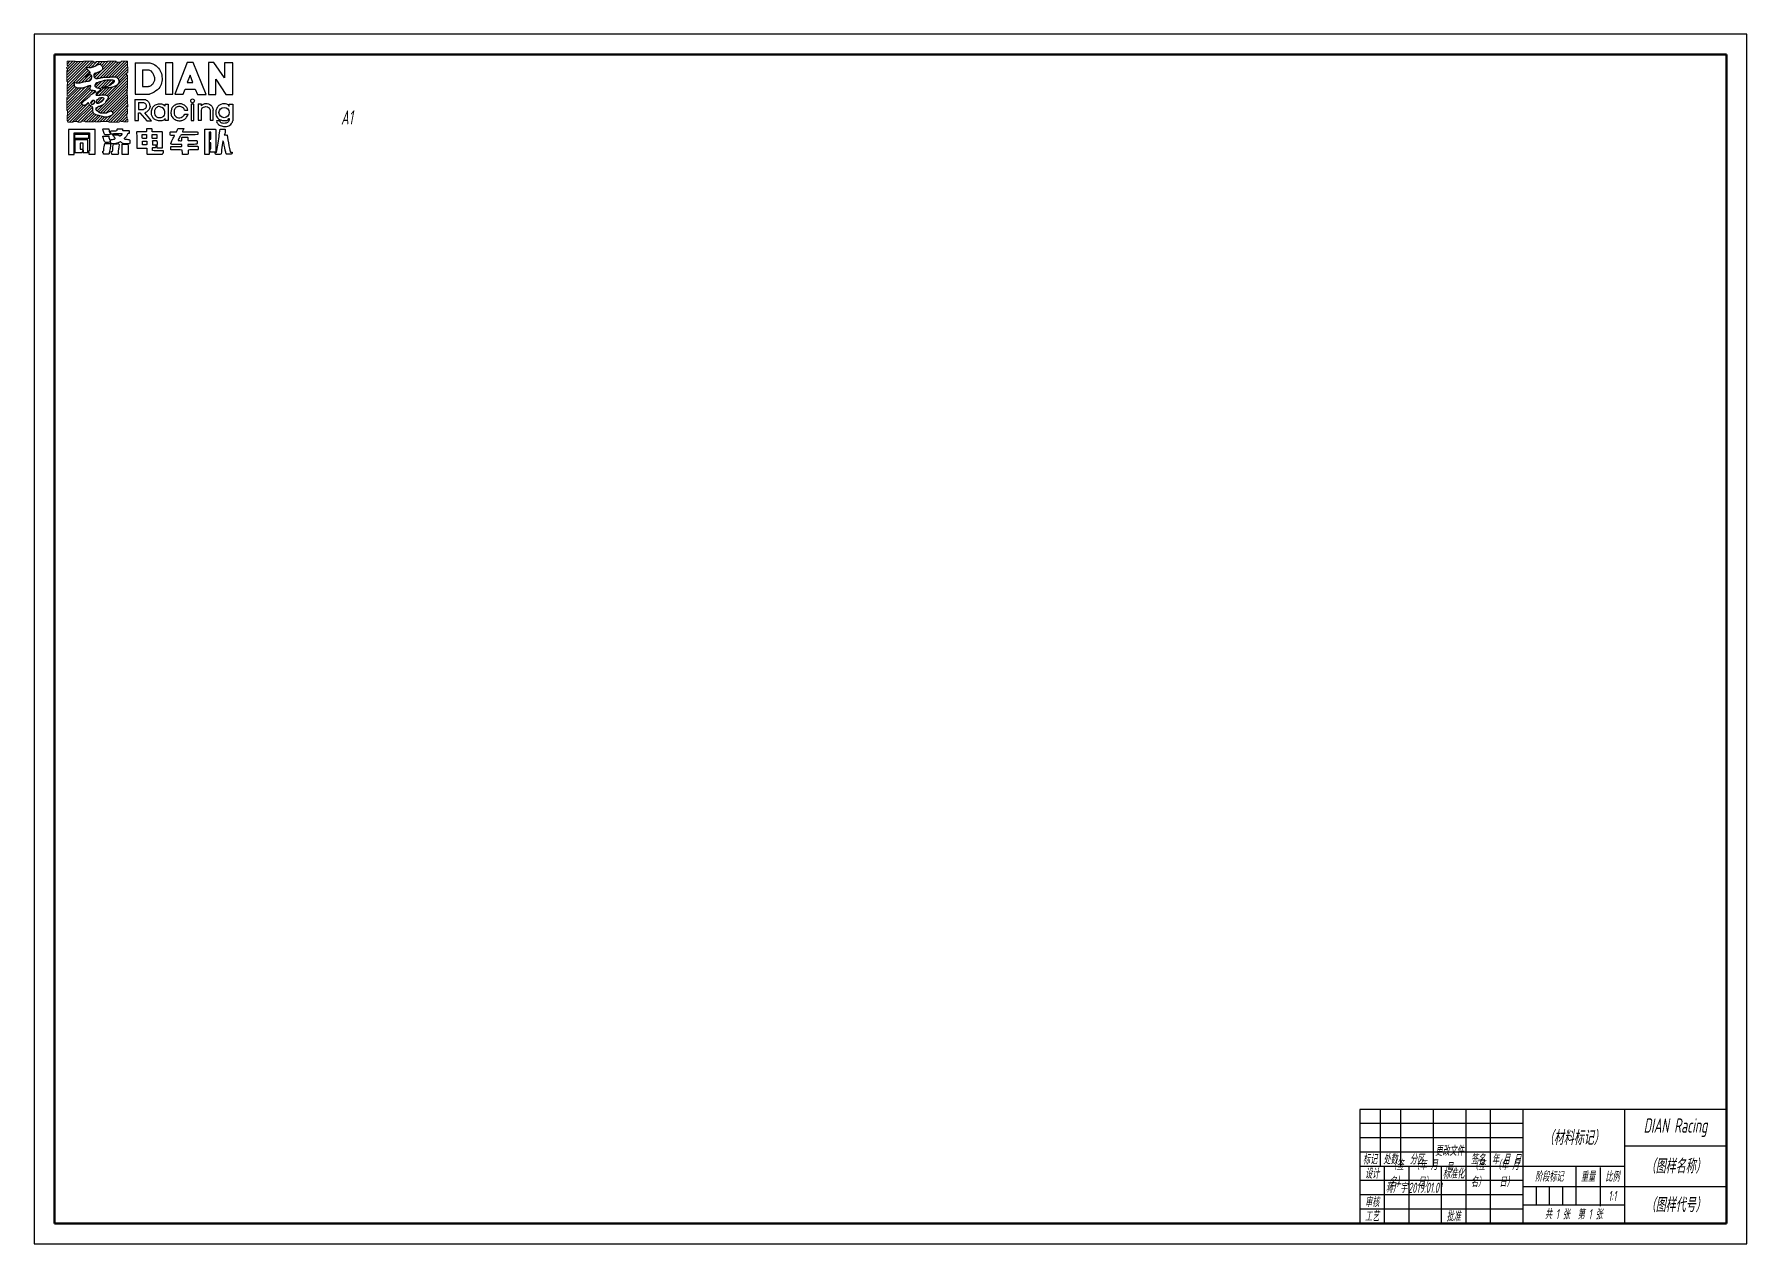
# Model space of a CAD drawing. Header units: millimetres. Extents: x -2 to 2764, y -353 to 1233.
# Drawn here: x 1923 to 2764, y 639 to 1233 of the extents above; entities that cross this region are included whole.
import ezdxf

# ---------------------------------------------------------------- set-up
doc = ezdxf.new("R2010")
doc.units = ezdxf.units.MM
doc.linetypes.add('ACAD_ISO05W100', pattern=[33, 24, -3, 0, -3, 0, -3])
doc.layers.get('0').update_dxf_attribs({"color": 250})
for name, color, linetype, lineweight in [('双点划线', 250, 'ACAD_ISO05W100', 20), ('文字', 250, 'Continuous', 25), ('细实线', 250, 'Continuous', 25), ('轮廓线（粗）', 250, 'Continuous', 50), ('轮廓线（细）', 250, 'Continuous', 25)]:
    doc.layers.add(name, color=color, linetype=linetype, lineweight=lineweight)
doc.styles.add('大字体', font='gbeitc.shx', dxfattribs={"width": 0.7, "height": 7, "bigfont": 'gbcbig.shx'})
doc.styles.add('汉字字体', font='gbeitc.shx', dxfattribs={"width": 0.7, "height": 5, "bigfont": 'gbcbig.shx'})

msp = doc.modelspace()

# ---------------------------------------------------------------- texts
at = {"layer": '文字', "attachment_point": 5}
for s, insert, char_height, width, style in [('DIAN Racing', (2729, 696.04), 7, 50, '大字体'), ('（材料标记）', (2679, 691.04), 7, 50, '大字体'), ('标记', (2578.98, 680.54), 5, 10.0373, '汉字字体'), ('处数', (2589, 680.54), 5, 10, '汉字字体'), ('分区', (2602, 680.54), 5, 16, '汉字字体'), ('更改文件号', (2618, 680.54), 5, 16, '汉字字体'), ('签名', (2632, 680.54), 5, 12, '汉字字体'), ('年 月 日 ', (2646, 680.54), 5, 16, '汉字字体'), ('（图样名称）', (2729, 677.04), 7, 50, '大字体'), ('设计', (2580, 673.54), 5, 12, '汉字字体'), ('（签名）', (2592, 673.54), 5, 12, '汉字字体'), ('（年 月 日）', (2606, 673.54), 5, 16, '汉字字体'), ('标准化', (2620, 673.54), 5, 12, '汉字字体'), ('（签名）', (2632, 673.54), 5, 12, '汉字字体'), ('（年 月 日）', (2646, 673.54), 5, 16, '汉字字体'), ('阶段标记', (2667, 672.04), 5, 26, '汉字字体'), ('重量', (2686, 672.04), 5, 12, '汉字字体'), ('比例', (2698, 672.04), 5, 12, '汉字字体'), ('1:1', (2698, 662.54), 5, 12, '汉字字体'), ('审核', (2580, 659.54), 5, 12, '汉字字体'), ('共 1 张  第 1 张 ', (2679, 653.54), 5, 50, '汉字字体'), ('（图样代号）', (2729, 658.04), 7, 50, '大字体'), ('工艺', (2579.96, 652.54), 5, 12.0747, '汉字字体'), ('批准', (2620, 652.54), 5, 12, '汉字字体')]:
    msp.add_mtext(s, dxfattribs=dict(at, insert=insert, char_height=char_height, width=width, style=style))
at = {"layer": '细实线', "char_height": 5, "attachment_point": 5, "style": '汉字字体'}
for s, width, insert in [('蒋广宇', 12, (2592, 666.54)), ('2019.01.01', 16, (2606, 666.54))]:
    msp.add_mtext_dynamic_manual_height_columns(s, width=width, gutter_width=35, heights=[0], dxfattribs=dict(at, insert=insert))
at = {"layer": '轮廓线（细）', "insert": (2073.66, 1195.69), "char_height": 7, "width": 175.5812, "attachment_point": 1, "style": '大字体'}
msp.add_mtext('A1', dxfattribs=at)

# ---------------------------------------------------------------- hatches: boundary and pattern name
at = {"layer": '双点划线'}
h = msp.add_hatch(dxfattribs=at)
h.set_pattern_fill('ANSI31', color=256, scale=0.3, style=0)
h.set_pattern_definition([(45, (1566.331, 379.5332), (-0.6735192, 0.6735192), [])])
h.paths.add_polyline_path([(1968.84, 1219.77), (1965.75, 1219.77), (1965.68, 1219.4), (1963.33, 1219.4), (1963.12, 1219.76), (1958.89, 1219.76), (1958.42, 1219.59), (1953.37, 1219.59), (1953.25, 1219.39), (1952.42, 1219.39), (1951.82, 1219.89), (1947.35, 1219.89), (1946.98, 1219.58), (1943.43, 1219.58), (1943.15, 1219.82), (1939.13, 1219.82), (1939.14, 1217.86), (1939.6, 1217.06), (1938.86, 1216.79), (1938.96, 1216.2), (1939.37, 1215.86), (1939.27, 1215.34), (1939.02, 1215.13), (1939.03, 1209.92), (1939.29, 1209.7), (1939.32, 1208.35), (1939.08, 1208.15), (1939.09, 1202.8), (1939.58, 1202.39), (1939.53, 1202.11), (1939.02, 1201.93), (1938.98, 1195.71), (1939.28, 1195.46), (1939.29, 1193.35), (1939.14, 1193.22), (1939.17, 1190.67), (1939.63, 1189.87), (1941.89, 1189.87), (1942.19, 1190.12), (1944.31, 1190.12), (1944.45, 1189.89), (1945.89, 1189.89), (1946.13, 1190.32), (1947.92, 1190.32), (1947.97, 1190.01), (1952.28, 1190.01), (1952.55, 1190.48), (1953.13, 1189.99), (1955.55, 1189.99), (1955.8, 1190.2), (1959.41, 1190.2), (1959.56, 1189.94), (1964.76, 1189.94), (1965.1, 1190.52), (1965.36, 1190.52), (1965.67, 1190.26), (1966.55, 1190.26), (1966.89, 1189.98), (1968.9, 1189.98), (1968.9, 1191.05), (1968.58, 1191.32), (1968.54, 1193.79), (1968.87, 1194.07), (1968.8, 1196.37), (1968.39, 1196.52), (1968.36, 1196.67), (1968.59, 1196.86), (1968.62, 1197.05), (1968.59, 1197.22), (1968.91, 1197.5), (1968.85, 1200.11), (1968.54, 1200.22), (1968.49, 1200.53), (1968.87, 1200.85), (1968.84, 1202.82), (1968.59, 1203.03), (1968.61, 1203.16), (1968.61, 1204.95), (1968.31, 1205.2), (1968.72, 1205.35), (1968.62, 1205.92), (1968.8, 1206.24), (1968.87, 1212.74), (1968.3, 1213.22), (1968.45, 1214.07), (1968.91, 1214.45)])
edge = h.paths.add_edge_path(flags=16)
edge.add_spline(control_points=[(1949.03, 1216.87), (1948.36, 1216.92), (1948.7, 1216.14), (1949.48, 1215.33), (1950.35, 1214.49), (1950.69, 1213.76), (1949.76, 1213.42), (1947.33, 1211.91), (1948, 1211.91), (1950.24, 1213.09), (1951.08, 1213.09), (1951.44, 1211.99), (1950.96, 1210.77), (1950.43, 1210.02), (1948.9, 1210.02), (1946.68, 1209.55), (1944.32, 1208.94), (1942.93, 1209.41), (1942.4, 1209.02), (1942.79, 1208.55), (1942.79, 1207.91), (1942.79, 1207.14), (1944.23, 1206.47), (1946.76, 1206.47), (1948.76, 1207.3), (1949.82, 1207.83), (1951.04, 1207.83), (1950.73, 1207.22), (1950.07, 1206.78), (1950.69, 1205.37), (1951.38, 1205.37), (1952.62, 1205.37), (1953.24, 1205.16), (1953.24, 1204.8), (1952.76, 1204.52), (1951.93, 1204.11), (1950.65, 1203.19), (1949.68, 1201.99), (1948.71, 1201.34), (1947.82, 1200.68), (1947.3, 1200.13), (1946.58, 1199.51), (1946.26, 1198.94), (1946.72, 1198.34), (1947.33, 1198.07), (1947.76, 1198.07), (1948.78, 1198.68), (1949.14, 1199.26), (1949.61, 1199.47), (1949.79, 1199.07), (1950.15, 1198.31), (1950.8, 1197.92), (1951.44, 1197.69), (1951.74, 1196.72), (1951.74, 1195.5), (1952.11, 1194.02), (1953.28, 1193.45), (1955.32, 1192.98), (1956.44, 1192.6), (1958.22, 1192.15), (1959.79, 1192.58), (1960.36, 1193), (1961.18, 1193.29), (1961.6, 1193.69), (1961.6, 1194.34), (1961.19, 1195.1), (1960.47, 1195.53), (1959.97, 1195.15), (1958.95, 1194.66), (1957.9, 1194.38), (1956.68, 1194.38), (1955.28, 1194.38), (1954.22, 1195.18), (1952.95, 1196.04), (1953.15, 1196.8), (1953.83, 1197.11), (1954.62, 1197.42), (1955.95, 1198.09), (1957.67, 1198.72), (1958.32, 1200.45), (1959.28, 1201.53), (1959.5, 1202.25), (1958.84, 1203.01), (1957.85, 1203.37), (1956.8, 1203.37), (1955.32, 1203.08), (1953.78, 1203.08), (1953.26, 1203.08), (1953.26, 1203.83), (1954.13, 1204.59), (1955.33, 1205.22), (1955.8, 1205.9), (1954.88, 1206.66), (1954.03, 1206.66), (1952.85, 1207.14), (1952.56, 1207.92), (1953.19, 1208.84), (1954.37, 1209.47), (1955.94, 1209.8), (1957.9, 1210.46), (1959.47, 1210.46), (1960.96, 1210.46), (1962.13, 1210.46), (1962.53, 1210.1), (1962.31, 1209.67), (1961.47, 1208.81), (1959.73, 1207.81), (1958.41, 1207.16), (1956.56, 1206.95), (1955.99, 1206.95), (1955.99, 1206.59), (1958.47, 1206.59), (1960.61, 1206.77), (1962.36, 1207.24), (1963.86, 1208.21), (1964.43, 1208.73), (1964.72, 1209.96), (1964.51, 1210.75), (1963.94, 1211.6), (1963.15, 1212.15), (1962.48, 1212.15), (1961.42, 1212.15), (1960.43, 1212.15), (1959.7, 1211.94), (1958.6, 1211.94), (1957.11, 1211.94), (1956.12, 1211.76), (1955.12, 1211.54), (1954, 1211.31), (1953.19, 1211.31), (1952.83, 1211.6), (1952.41, 1211.91), (1952.41, 1212.13), (1952.24, 1212.73), (1952.24, 1213.3), (1952.43, 1213.57), (1952.79, 1213.88), (1953.38, 1213.88), (1954.06, 1214.22), (1954.58, 1214.45), (1955.18, 1214.74), (1955.75, 1215.1), (1956.35, 1215.52), (1956.78, 1215.86), (1956.57, 1216.21), (1956.57, 1216.54), (1956.57, 1216.88), (1956.33, 1217.39)], knot_values=[0, 0, 0, 0, 1, 2, 3, 4, 5, 6, 7, 8, 9, 10, 11, 12, 13, 14, 15, 16, 17, 18, 19, 20, 21, 22, 23, 24, 25, 26, 27, 28, 29, 30, 31, 32, 33, 34, 35, 36, 37, 38, 39, 40, 41, 42, 43, 44, 45, 46, 47, 48, 49, 50, 51, 52, 53, 54, 55, 56, 57, 58, 59, 60, 61, 62, 63, 64, 65, 66, 67, 68, 69, 70, 71, 72, 73, 74, 75, 76, 77, 78, 79, 80, 81, 82, 83, 84, 85, 86, 87, 88, 89, 90, 91, 92, 93, 94, 95, 96, 97, 98, 99, 100, 101, 102, 103, 104, 105, 106, 107, 108, 109, 110, 111, 112, 113, 114, 115, 116, 117, 118, 119, 120, 121, 122, 123, 124, 125, 126, 127, 128, 129, 130, 131, 132, 133, 134, 135, 136, 137, 138, 139, 140, 141, 142, 143, 144, 145, 145, 145, 145], degree=3, periodic=0)
edge.add_spline(control_points=[(1956.33, 1217.39), (1955.91, 1217.94), (1955.28, 1218.41), (1954.78, 1218.41), (1954.58, 1218.17), (1954.16, 1218.17), (1953.84, 1217.89), (1953.24, 1217.46), (1952.46, 1217.2), (1951.75, 1217), (1951, 1216.67), (1950.36, 1216.67), (1949.77, 1216.67), (1949.03, 1216.87)], knot_values=[0, 0, 0, 0, 1, 2, 3, 4, 5, 6, 7, 8, 9, 10, 11, 11, 11, 11], degree=3, periodic=0)
edge = h.paths.add_edge_path(flags=0)
edge.add_spline(control_points=[(1954.49, 1201.4), (1953.76, 1200.82), (1953.4, 1199.76), (1953.76, 1198.95), (1954.25, 1198.95), (1955.37, 1199.53), (1956.71, 1200.32), (1957.15, 1200.99), (1957.15, 1201.93), (1955.8, 1201.93), (1954.78, 1201.93), (1954.49, 1201.4)], knot_values=[0, 0, 0, 0, 1, 2, 3, 4, 5, 6, 7, 8, 9, 9, 9, 9], degree=3, periodic=0)
edge = h.paths.add_edge_path(flags=0)
edge.add_spline(control_points=[(1951.82, 1200.64), (1951.02, 1200.22), (1950.73, 1199.43), (1950.93, 1198.85), (1951.26, 1198.52), (1951.75, 1198.52), (1952.22, 1198.88), (1952.67, 1199.48), (1952.67, 1200.29), (1952.42, 1200.75), (1951.82, 1200.64)], knot_values=[0, 0, 0, 0, 1, 2, 3, 4, 5, 6, 7, 8, 8, 8, 8], degree=3, periodic=0)

# ---------------------------------------------------------------- linework, layer by layer
for p, q in [((1972.57, 1219), (1972.57, 1203.65)), ((1972.57, 1219), (1979.75, 1219)), ((1976.18, 1215.6), (1976.18, 1207.33)), ((1976.18, 1215.6), (1979.21, 1215.6)), ((1987.45, 1219.06), (1987.45, 1203.61)), ((1990.99, 1219.06), (1987.45, 1219.06)), ((1990.99, 1203.61), (1990.99, 1219.06)), ((1998.17, 1219.12), (1992.02, 1203.67)), ((1999.49, 1213.01), (1998.11, 1209.34)), ((2000.97, 1219.12), (1998.17, 1219.12)), ((2000.94, 1209.34), (1999.49, 1213.01)), ((2007.48, 1203.51), (2000.97, 1219.12)), ((2008.51, 1219.13), (2008.51, 1203.52)), ((2011.19, 1219.13), (2008.51, 1219.13)), ((2016.43, 1211.59), (2011.19, 1219.13)), ((2012.23, 1203.52), (2012.23, 1211.06)), ((2012.23, 1211.06), (2017.11, 1203.52)), ((2020.52, 1218.98), (2016.43, 1218.98)), ((2016.43, 1218.98), (2016.43, 1211.59)), ((2020.52, 1203.52), (2020.52, 1218.98)), ((1972.57, 1203.65), (1979.66, 1203.65)), ((1976.18, 1207.33), (1979.18, 1207.33)), ((1987.45, 1203.61), (1990.99, 1203.61)), ((1992.02, 1203.67), (1996.11, 1203.67)), ((1996.11, 1203.67), (1997.04, 1206.02)), ((1997.04, 1206.02), (2002.04, 1206.02)), ((1998.11, 1209.34), (2000.94, 1209.34)), ((2002.04, 1206.02), (2003.13, 1203.51)), ((2003.13, 1203.51), (2007.48, 1203.51)), ((2008.51, 1203.52), (2012.23, 1203.52)), ((2017.11, 1203.52), (2020.52, 1203.52)), ((1972.47, 1200.97), (1972.47, 1190.67)), ((1972.47, 1200.97), (1977.62, 1200.97)), ((1974.15, 1199.58), (1974.15, 1196.02)), ((1974.15, 1199.58), (1976.57, 1199.58)), ((1974.15, 1196.02), (1976.57, 1196.02)), ((1974.17, 1190.67), (1974.17, 1194.5)), ((1974.17, 1194.5), (1974.86, 1194.5)), ((1974.86, 1194.5), (1978.31, 1190.51)), ((1980.6, 1190.51), (1977.25, 1194.44)), ((1987.32, 1197.69), (1987.32, 1198.78)), ((1987.32, 1198.78), (1988.84, 1198.78)), ((1988.84, 1198.78), (1988.84, 1190.62)), ((1996.8, 1195.84), (1998.48, 1195.84)), ((2000.07, 1198.68), (2000.07, 1190.76)), ((2001.32, 1198.68), (2000.07, 1198.68)), ((2001.32, 1190.76), (2001.32, 1198.68)), ((2003.5, 1198.8), (2003.5, 1190.79)), ((2003.5, 1198.8), (2004.94, 1198.8)), ((2004.94, 1198.8), (2004.94, 1197.92)), ((2005.1, 1190.79), (2005.1, 1195.84)), ((2009.34, 1195.84), (2009.34, 1190.79)), ((2010.89, 1190.79), (2010.89, 1195.84)), ((2018.75, 1197.54), (2018.75, 1198.73)), ((2018.75, 1198.73), (2020.51, 1198.73)), ((2020.51, 1198.73), (2020.51, 1190.59)), ((1939.85, 1186.34), (1939.85, 1174.03)), ((1952.94, 1186.34), (1939.85, 1186.34)), ((1952.94, 1174.07), (1952.94, 1186.34)), ((1972.47, 1190.67), (1974.17, 1190.67)), ((1978.31, 1190.51), (1980.6, 1190.51)), ((1987.32, 1190.62), (1987.32, 1191.59)), ((1988.84, 1190.62), (1987.32, 1190.62)), ((1996.92, 1193.86), (1998.56, 1193.86)), ((2000.07, 1190.76), (2001.32, 1190.76)), ((2003.5, 1190.79), (2005.1, 1190.79)), ((2009.34, 1190.79), (2010.89, 1190.79)), ((2012.59, 1190.68), (2014.32, 1190.68)), ((2018.45, 1191.43), (2018.45, 1191.63)), ((2018.45, 1191.63), (2018.74, 1191.63)), ((2018.74, 1191.63), (2018.74, 1190.81)), ((1942.52, 1174.03), (1942.52, 1184.7)), ((1942.52, 1184.7), (1950.13, 1184.7)), ((1942.82, 1183.79), (1942.82, 1182)), ((1949.83, 1183.79), (1942.82, 1183.79)), ((1942.82, 1182), (1949.83, 1182)), ((1942.99, 1181.16), (1942.99, 1175.02)), ((1949.33, 1181.14), (1942.99, 1181.16)), ((1945.53, 1179.52), (1945.53, 1176.53)), ((1947.01, 1179.52), (1945.53, 1179.52)), ((1947.01, 1176.53), (1947.01, 1179.52)), ((1949.33, 1174.98), (1949.33, 1181.14)), ((1949.83, 1182), (1949.83, 1183.79)), ((1950.13, 1184.7), (1950.13, 1175.67)), ((1973.29, 1185.1), (1973.3, 1185.1)), ((1976.1, 1180.52), (1976.1, 1180.52)), ((1981.05, 1180.55), (1981.05, 1180.63)), ((1981.05, 1180.63), (1981.05, 1180.63)), ((1939.85, 1174.03), (1942.52, 1174.03)), ((1942.99, 1175.02), (1946.53, 1175.02)), ((1945.53, 1176.53), (1947.01, 1176.53)), ((1946.53, 1175.02), (1947.01, 1176.2)), ((1947.01, 1176.2), (1947.01, 1174.98)), ((1947.01, 1174.98), (1949.33, 1174.98)), ((1950.13, 1175.67), (1949.47, 1175.67)), ((1949.47, 1175.67), (1949.47, 1175.11)), ((1949.47, 1175.11), (1949.78, 1175.11)), ((1949.78, 1175.11), (1949.78, 1174.07)), ((1949.78, 1174.07), (1952.94, 1174.07)), ((2754, 667.04), (2754, 649.04))]:
    msp.add_line(p, q)
for centre, radius in [((2000.75, 1200.37), 0.928), ((2016.24, 1194.59), 2.53)]:
    msp.add_circle(centre, radius)
for points in [[(1956.33, 1217.39), (1956.57, 1216.88), (1956.57, 1216.54), (1956.57, 1216.21), (1956.78, 1215.86), (1956.35, 1215.52), (1955.75, 1215.1), (1955.18, 1214.74), (1954.58, 1214.45), (1954.06, 1214.22), (1953.38, 1213.88), (1952.79, 1213.88), (1952.43, 1213.57), (1952.24, 1213.3), (1952.24, 1212.73), (1952.41, 1212.13), (1952.41, 1211.91), (1952.83, 1211.6), (1953.19, 1211.31), (1954, 1211.31), (1955.12, 1211.54), (1956.12, 1211.76), (1957.11, 1211.94), (1958.6, 1211.94), (1959.7, 1211.94), (1960.43, 1212.15), (1961.42, 1212.15), (1962.48, 1212.15), (1963.15, 1212.15), (1963.94, 1211.6), (1964.51, 1210.75), (1964.72, 1209.96), (1964.43, 1208.73), (1963.86, 1208.21), (1962.36, 1207.24), (1960.61, 1206.77), (1958.47, 1206.59), (1955.99, 1206.59), (1955.99, 1206.95), (1956.56, 1206.95), (1958.41, 1207.16), (1959.73, 1207.81), (1961.47, 1208.81), (1962.31, 1209.67), (1962.53, 1210.1), (1962.13, 1210.46), (1960.96, 1210.46), (1959.47, 1210.46), (1957.9, 1210.46), (1955.94, 1209.8), (1954.37, 1209.47), (1953.19, 1208.84), (1952.56, 1207.92), (1952.85, 1207.14), (1954.03, 1206.66), (1954.88, 1206.66), (1955.8, 1205.9), (1955.33, 1205.22), (1954.13, 1204.59), (1953.26, 1203.83), (1953.26, 1203.08), (1953.78, 1203.08), (1955.32, 1203.08), (1956.8, 1203.37), (1957.85, 1203.37), (1958.84, 1203.01), (1959.5, 1202.25), (1959.28, 1201.53), (1958.32, 1200.45), (1957.67, 1198.72), (1955.95, 1198.09), (1954.62, 1197.42), (1953.83, 1197.11), (1953.15, 1196.8), (1952.95, 1196.04), (1954.22, 1195.18), (1955.28, 1194.38), (1956.68, 1194.38), (1957.9, 1194.38), (1958.95, 1194.66), (1959.97, 1195.15), (1960.47, 1195.53), (1961.19, 1195.1), (1961.6, 1194.34), (1961.6, 1193.69), (1961.18, 1193.29), (1960.36, 1193), (1959.79, 1192.58), (1958.22, 1192.15), (1956.44, 1192.6), (1955.32, 1192.98), (1953.28, 1193.45), (1952.11, 1194.02), (1951.74, 1195.5), (1951.74, 1196.72), (1951.44, 1197.69), (1950.8, 1197.92), (1950.15, 1198.31), (1949.79, 1199.07), (1949.61, 1199.47), (1949.14, 1199.26), (1948.78, 1198.68), (1947.76, 1198.07), (1947.33, 1198.07), (1946.72, 1198.34), (1946.26, 1198.94), (1946.58, 1199.51), (1947.3, 1200.13), (1947.82, 1200.68), (1948.71, 1201.34), (1949.68, 1201.99), (1950.65, 1203.19), (1951.93, 1204.11), (1952.76, 1204.52), (1953.24, 1204.8), (1953.24, 1205.16), (1952.62, 1205.37), (1951.38, 1205.37), (1950.69, 1205.37), (1950.07, 1206.78), (1950.73, 1207.22), (1951.04, 1207.83), (1949.82, 1207.83), (1948.76, 1207.3), (1946.76, 1206.47), (1944.23, 1206.47), (1942.79, 1207.14), (1942.79, 1207.91), (1942.79, 1208.55), (1942.4, 1209.02), (1942.93, 1209.41), (1944.32, 1208.94), (1946.68, 1209.55), (1948.9, 1210.02), (1950.43, 1210.02), (1950.96, 1210.77), (1951.44, 1211.99), (1951.08, 1213.09), (1950.24, 1213.09), (1948, 1211.91), (1947.33, 1211.91), (1949.76, 1213.42), (1950.69, 1213.76), (1950.35, 1214.49), (1949.48, 1215.33), (1948.7, 1216.14), (1948.36, 1216.92), (1949.03, 1216.87)], [(1949.03, 1216.87), (1949.77, 1216.67), (1950.36, 1216.67), (1951, 1216.67), (1951.75, 1217), (1952.46, 1217.2), (1953.24, 1217.46), (1953.84, 1217.89), (1954.16, 1218.17), (1954.58, 1218.17), (1954.78, 1218.41), (1955.28, 1218.41), (1955.91, 1217.94), (1956.33, 1217.39)], [(1979.21, 1215.6), (1980.79, 1214.77), (1981.54, 1213.44), (1982.09, 1211.82), (1982.09, 1210.38), (1981.42, 1208.83), (1980.62, 1207.98), (1979.81, 1207.42), (1979.18, 1207.33)], [(1979.75, 1219), (1981.96, 1218.45), (1983.62, 1216.89), (1985.41, 1214.57), (1985.92, 1211.42), (1985.51, 1208.3), (1983.87, 1205.84), (1981.35, 1204.1), (1979.66, 1203.65)], [(1951.82, 1200.64), (1951.02, 1200.22), (1950.73, 1199.43), (1950.93, 1198.85), (1951.26, 1198.52), (1951.75, 1198.52), (1952.22, 1198.88), (1952.67, 1199.48), (1952.67, 1200.29), (1952.42, 1200.75), (1951.82, 1200.64)], [(1954.49, 1201.4), (1953.76, 1200.82), (1953.4, 1199.76), (1953.76, 1198.95), (1954.25, 1198.95), (1955.37, 1199.53), (1956.71, 1200.32), (1957.15, 1200.99), (1957.15, 1201.93), (1955.8, 1201.93), (1954.78, 1201.93), (1954.49, 1201.4)], [(1976.57, 1199.58), (1977.32, 1199.33), (1977.82, 1198.7), (1978.05, 1197.96), (1977.83, 1196.78), (1977.27, 1196.24), (1976.57, 1196.02)], [(1987.32, 1191.59), (1986.57, 1190.75), (1985.12, 1190.37), (1982.85, 1190.75), (1981.59, 1191.61), (1980.84, 1192.72), (1980.43, 1194.24), (1980.71, 1196.55), (1981.69, 1197.94), (1983.47, 1198.9), (1985.48, 1198.9), (1986.64, 1198.47), (1987.32, 1197.69)], [(1984.39, 1197.55), (1986.44, 1197), (1987.19, 1195.42), (1987.19, 1193.88), (1986.7, 1192.78), (1985.48, 1192.1), (1983.58, 1192.1), (1982.49, 1192.89), (1982.01, 1194.07), (1982.01, 1195.67), (1982.61, 1196.91), (1983.83, 1197.6), (1984.39, 1197.55)], [(2004.94, 1197.92), (2005.61, 1198.75), (2006.95, 1199.08), (2007.9, 1199.08), (2009.34, 1198.59), (2010.24, 1197.8), (2010.7, 1196.9), (2010.89, 1195.84)], [(2005.1, 1195.84), (2005.3, 1196.81), (2006.07, 1197.32), (2007.31, 1197.67), (2008.71, 1197.2), (2009.28, 1196.5), (2009.34, 1195.84)], [(2018.75, 1197.54), (2018.4, 1198.32), (2017.6, 1198.77), (2016.13, 1199.01), (2014.62, 1198.62), (2013.36, 1197.89), (2012.3, 1196.11), (2012.05, 1194.91), (2012.2, 1193.57), (2012.54, 1192.4), (2013.38, 1191.5), (2014.55, 1190.92), (2016.3, 1190.51), (2017.56, 1190.7), (2018.45, 1191.05), (2018.45, 1191.43)], [(1956.73, 1186.41), (1956.81, 1185.85), (1957.06, 1185.18), (1957.37, 1184.33), (1957.65, 1183.6), (1957.75, 1183.6), (1958.74, 1183.6), (1959.9, 1183.6), (1960.03, 1183.79), (1960.03, 1183.93), (1960.27, 1183.93), (1960.4, 1183.93), (1960.4, 1184.85), (1960.4, 1184.92), (1959.95, 1184.92), (1959.81, 1185.18), (1959.81, 1185.54), (1959.69, 1185.77), (1959.69, 1186.63), (1959.63, 1186.59), (1959.02, 1186.59), (1956.66, 1186.59), (1956.73, 1186.41)], [(1960.66, 1185.63), (1960.48, 1185.26), (1960.48, 1184.65), (1960.48, 1184.12), (1960.83, 1183.91), (1961.85, 1184.16), (1962.94, 1184.16), (1964.42, 1184.16), (1965.56, 1184.16), (1966.06, 1184.16), (1966.29, 1184.16), (1966.2, 1183.87), (1965.95, 1183.58), (1965.67, 1183.38), (1965.44, 1183.32), (1965.09, 1183.14), (1964.71, 1183.24), (1964.41, 1183.42), (1964.31, 1183.71), (1964.23, 1183.71), (1963.63, 1183.71), (1962.74, 1183.71), (1961.91, 1183.71), (1961.68, 1183.71), (1961.57, 1183.5), (1961.92, 1183), (1962.19, 1182.59), (1962.48, 1182.41), (1962.68, 1182.03), (1962.8, 1181.82), (1962.44, 1181.56), (1961.4, 1181.42), (1960.54, 1181.23), (1960.54, 1180.83), (1960.43, 1180.43), (1960.54, 1179.92), (1960.62, 1179.33), (1961.35, 1179.18), (1962.14, 1179.18), (1962.98, 1179.42), (1964.19, 1179.7), (1965.03, 1180.08), (1965.3, 1180.29), (1965.7, 1179.85), (1966.59, 1179.4), (1968.32, 1179.19), (1969.61, 1179.19), (1969.88, 1179.19), (1969.88, 1179.73), (1969.88, 1180.38), (1969.88, 1180.92), (1969.88, 1181.26), (1968.97, 1181.43), (1967.92, 1181.58), (1967.18, 1181.58), (1967.09, 1181.84), (1967.47, 1182.03), (1968.03, 1182.63), (1968.57, 1183.35), (1968.74, 1183.95), (1968.74, 1184.22), (1969.1, 1184.22), (1969.66, 1184.22), (1969.66, 1184.48), (1969.66, 1184.9), (1969.66, 1185.76), (1969.29, 1185.76), (1968.33, 1185.76), (1966.73, 1185.76), (1966.41, 1185.76), (1966.41, 1186.22), (1966.41, 1186.6), (1966.15, 1186.6), (1965.18, 1186.6), (1964.35, 1186.6), (1963.77, 1186.6), (1963.77, 1186.36), (1963.77, 1185.8), (1963.25, 1185.63), (1962.07, 1185.63), (1960.66, 1185.63)], [(1996.49, 1186.75), (1993.63, 1186.75), (1993.52, 1186.64), (1993.48, 1186.53), (1992.93, 1185.16), (1992.84, 1185.16), (1989.9, 1185.16), (1989.74, 1185.02), (1989.74, 1184.79), (1989.74, 1183.41), (1989.91, 1183.28), (1990.13, 1183.28), (1991.86, 1183.28), (1991.86, 1183.22), (1991.77, 1183.06), (1990.1, 1179.64), (1990.1, 1179.15), (1990.33, 1178.95), (1991.16, 1178.95), (1991.61, 1178.95), (1995.32, 1178.95), (1995.53, 1178.95), (1995.53, 1178.72), (1995.53, 1178.05), (1995.39, 1177.93), (1994.98, 1177.93), (1989.95, 1177.93), (1990.05, 1177.79), (1990.05, 1177.57), (1990.05, 1176.36), (1990.05, 1176.23), (1990.34, 1176.23), (1995.4, 1176.23), (1995.66, 1176.12), (1995.72, 1176.03), (1995.72, 1174.02), (1995.85, 1174.02), (1996.24, 1174.02), (1998.53, 1174.02), (1998.53, 1174.19), (1998.53, 1174.54), (1998.53, 1176.23), (1998.76, 1176.23), (2003.31, 1176.23), (2003.44, 1176.37), (2003.44, 1176.5), (2003.44, 1177.91), (2003.33, 1178.08), (2003.16, 1178.08), (1998.42, 1178.08), (1998.42, 1178.14), (1998.42, 1178.23), (1998.42, 1178.96), (1998.53, 1178.96), (1998.7, 1178.96), (2002.86, 1178.96), (2002.86, 1179.2), (2003.04, 1179.47), (2003.04, 1180.72), (2002.81, 1180.85), (2002.46, 1180.85), (1998.58, 1180.85), (1998.38, 1180.99), (1998.38, 1181.16), (1998.38, 1182.55), (1998.24, 1182.55), (1995.6, 1182.55), (1995.44, 1182.42), (1995.44, 1182.2), (1995.44, 1180.78), (1995.33, 1180.78), (1995.05, 1180.78), (1993.61, 1180.78), (1993.61, 1180.92), (1993.61, 1181.16), (1994.91, 1183.49), (1995.23, 1183.69), (1995.8, 1183.69), (2003.3, 1183.69), (2003.3, 1183.85), (2003.3, 1184.14), (2003.3, 1185.1), (2003.07, 1185.1), (1995.72, 1185.1), (1995.72, 1185.21), (1995.96, 1185.52), (1996.49, 1186.75)], [(2006.72, 1186.48), (2006.72, 1173.95), (2006.86, 1173.95), (2006.96, 1173.95), (2008.74, 1173.95), (2008.89, 1174.09), (2008.89, 1174.19), (2008.89, 1185.16), (2008.95, 1185.02), (2009, 1185.02), (2009.76, 1185.02), (2009.76, 1184.99), (2009.76, 1184.88), (2009.76, 1181.59), (2009.76, 1181.52), (2009.54, 1181.52), (2009.09, 1181.52), (2009.09, 1181.29), (2009.09, 1181.13), (2009.09, 1180), (2009.09, 1179.77), (2009.3, 1179.77), (2009.71, 1179.77), (2009.71, 1179.35), (2009.71, 1176.72), (2009.56, 1176.72), (2009.56, 1176.68), (2009.16, 1176.68), (2009.16, 1176.53), (2008.99, 1176.25), (2009.16, 1175.96), (2009.22, 1175.84), (2009.38, 1175.84), (2009.38, 1175.75), (2009.38, 1175.19), (2009.45, 1175.09), (2009.54, 1175.09), (2011.88, 1175.09), (2012.12, 1175.33), (2012.12, 1175.82), (2012.12, 1185.83), (2012.12, 1186.33), (2011.91, 1186.5), (2011.7, 1186.5), (2006.72, 1186.48)], [(2016.81, 1186.5), (2014.42, 1186.5), (2014.31, 1186.45), (2014.31, 1186.4), (2012.52, 1174.95), (2012.36, 1174.95), (2012.1, 1174.95), (2011.81, 1174.95), (2011.81, 1174.62), (2011.81, 1174.47), (2012.14, 1173.98), (2012.3, 1173.98), (2014.57, 1173.98), (2014.72, 1174.15), (2014.72, 1174.35), (2015.64, 1180.52), (2015.73, 1180.73), (2015.84, 1180.52), (2017.26, 1174.1), (2017.39, 1174.1), (2017.64, 1174.1), (2019.83, 1174.1), (2019.83, 1174.22), (2020.06, 1174.44), (2020.28, 1174.96), (2020.2, 1175.07), (2020.07, 1175.07), (2019.25, 1175.07), (2019.11, 1175.7), (2017.56, 1183.65), (2017.94, 1183.55), (2016.84, 1183.55), (2015.96, 1183.66), (2016.74, 1183.99), (2016.81, 1186.5)], [(2012.59, 1190.68), (2012.46, 1190.28), (2012.69, 1189.65), (2013.17, 1189), (2013.88, 1188.39), (2014.84, 1187.99), (2016.11, 1187.77), (2016.7, 1187.64), (2018.18, 1187.97), (2019.04, 1188.28), (2019.91, 1189.16), (2020.45, 1189.95), (2020.51, 1190.59)], [(2018.74, 1190.81), (2018.61, 1190.35), (2017.81, 1189.51), (2016.76, 1189.27), (2015.28, 1189.27), (2014.88, 1189.53), (2014.4, 1189.81), (2014.19, 1190.14), (2014.32, 1190.68)], [(1956.71, 1182.84), (1957.08, 1181.34), (1957.61, 1179.95), (1958, 1179.95), (1958.68, 1179.95), (1959.88, 1179.95), (1960.12, 1180.08), (1960.22, 1180.22), (1960.35, 1180.55), (1960.35, 1180.95), (1960.35, 1181.27), (1960.27, 1181.24), (1960.08, 1181.24), (1959.98, 1181.3), (1959.88, 1181.63), (1959.72, 1181.9), (1959.6, 1182.41), (1959.6, 1183.01), (1959.51, 1183.01), (1959.28, 1183.01), (1956.69, 1183.01), (1956.66, 1182.96), (1956.71, 1182.84)], [(1957.66, 1179.25), (1957.42, 1178.63), (1957.31, 1177.76), (1957.17, 1176.49), (1957.17, 1175.98), (1957.06, 1175.69), (1956.77, 1175.69), (1956.66, 1175.51), (1956.66, 1175.02), (1956.66, 1174.78), (1956.83, 1174.78), (1956.97, 1174.69), (1957.03, 1174.34), (1957.03, 1174.11), (1957.25, 1174.11), (1958.24, 1174.11), (1959.74, 1174.11), (1959.74, 1174.4), (1959.85, 1175), (1960.01, 1175.57), (1960.3, 1176.81), (1960.53, 1178.82), (1960.53, 1179.46), (1960.19, 1179.46), (1957.73, 1179.46), (1957.64, 1179.43), (1957.66, 1179.25)], [(1961.88, 1179.04), (1961.72, 1178.54), (1961.61, 1177.7), (1961.61, 1176.39), (1961.44, 1175.65), (1961.37, 1175.45), (1961.05, 1175.45), (1960.7, 1175.45), (1960.83, 1174.91), (1961, 1174.24), (1961.3, 1173.93), (1961.68, 1173.93), (1963.91, 1173.93), (1964.21, 1174.14), (1964.37, 1174.58), (1964.19, 1175.66), (1964.31, 1176.31), (1964.53, 1177.07), (1964.65, 1178.69), (1964.65, 1179.31), (1964.18, 1179.31), (1963.06, 1179.31), (1961.88, 1179.04)], [(1966.14, 1179.09), (1966.14, 1174.03), (1966.25, 1174.03), (1966.36, 1174.03), (1968.91, 1174.03), (1969.19, 1174.03), (1969.19, 1174.21), (1969.07, 1178.93), (1968.98, 1179.1), (1968.9, 1179.1), (1966.14, 1179.09)], [(1976.04, 1183.75), (1976.04, 1181.9), (1976.14, 1181.9), (1976.28, 1181.9), (1978.2, 1181.9), (1978.2, 1182), (1978.2, 1182.2), (1978.2, 1183.79), (1978.05, 1183.79), (1977.85, 1183.79), (1976.25, 1183.79), (1976.04, 1183.75)], [(1980.86, 1183.75), (1980.86, 1181.84), (1981.1, 1181.84), (1981.25, 1181.84), (1983.11, 1181.84), (1983.26, 1181.84), (1983.26, 1182.29), (1983.26, 1183.83), (1983.07, 1183.83), (1982.75, 1183.83), (1980.86, 1183.75)]]:
    msp.add_open_spline(points, degree=3)
msp.add_spline([(1977.62, 1200.97), (1979.09, 1199.83), (1979.67, 1198.46), (1979.86, 1197.6), (1979.07, 1195.7), (1978.09, 1194.81), (1977.25, 1194.44)], degree=3)
for points, knots in [([(1998.48, 1195.84), (1998.2, 1196.82), (1997.32, 1197.88), (1996.09, 1198.68), (1994.46, 1198.96), (1992.63, 1198.66), (1990.86, 1197.35), (1990.28, 1196.09), (1989.99, 1194.28), (1990.49, 1192.3), (1992.19, 1190.98), (1994.2, 1190.45), (1994.59, 1190.45), (1996.42, 1190.93), (1997.5, 1191.74), (1998.31, 1193.07), (1998.56, 1193.86)], [0.030338, 0.030338, 0.030338, 0.030338, 1, 2, 3, 4, 5, 6, 7, 8, 9, 10, 11, 12, 13, 13.921952, 13.921952, 13.921952, 13.921952]), ([(1996.8, 1195.84), (1996.51, 1196.66), (1995.4, 1197.47), (1993.89, 1197.64), (1992.49, 1197.16), (1991.65, 1195.77), (1991.65, 1193.73), (1992.18, 1192.94), (1993.13, 1192.14), (1994.41, 1191.88), (1995.75, 1192.32), (1996.44, 1193.02), (1996.92, 1193.86)], [0.077737, 0.077737, 0.077737, 0.077737, 1, 2, 3, 4, 5, 6, 7, 8, 9, 10, 10, 10, 10]), ([(1973.29, 1185.1), (1973.29, 1177.15), (1973.43, 1177.15), (1973.64, 1177.15), (1978.15, 1177.15), (1978.31, 1177.04), (1978.31, 1176.95), (1978.31, 1174.28), (1978.39, 1174.16), (1978.56, 1174.16), (1985.93, 1174.16), (1986.1, 1174.29), (1986.26, 1174.49), (1986.61, 1175.73), (1986.47, 1175.85), (1986.25, 1175.85), (1981.02, 1175.85), (1981.02, 1175.95), (1981.02, 1176.08), (1981.02, 1177.36), (1981.16, 1177.36), (1981.32, 1177.36), (1982.57, 1177.36), (1982.71, 1177.48), (1982.92, 1178.4), (1982.99, 1178.4), (1983.16, 1178.4), (1983.16, 1178.33), (1983.16, 1177.18), (1983.22, 1177.18), (1983.3, 1177.18), (1985.74, 1177.18), (1986.01, 1177.32), (1986.01, 1177.45), (1986.01, 1185.16), (1985.81, 1185.16), (1985.51, 1185.16), (1981.05, 1185.16), (1980.93, 1185.16), (1980.93, 1185.37), (1980.93, 1186.42), (1980.77, 1186.62), (1980.66, 1186.62), (1978.29, 1186.62), (1978.17, 1186.49), (1978.08, 1186.49), (1978.08, 1185.1), (1977.94, 1185.1), (1977.68, 1185.1), (1973.3, 1185.1)], [0.004505, 0.004505, 0.004505, 0.004505, 1, 2, 3, 4, 5, 6, 7, 8, 9, 10, 11, 12, 13, 14, 15, 16, 17, 18, 19, 20, 21, 22, 23, 24, 25, 26, 27, 28, 29, 30, 31, 32, 33, 34, 35, 36, 37, 38, 39, 40, 41, 42, 43, 44, 45, 46, 46.964784, 46.964784, 46.964784, 46.964784]), ([(1976.1, 1180.52), (1976.11, 1178.75), (1976.27, 1178.75), (1976.54, 1178.75), (1978.33, 1178.75), (1978.33, 1179), (1978.33, 1180.52), (1978.16, 1180.52), (1977.87, 1180.52), (1976.1, 1180.52)], [0.030531, 0.030531, 0.030531, 0.030531, 1, 2, 3, 4, 5, 6, 6.958073, 6.958073, 6.958073, 6.958073]), ([(1981.05, 1180.55), (1981.05, 1178.85), (1981.13, 1178.76), (1981.25, 1178.76), (1983.24, 1178.76), (1983.45, 1178.85), (1983.45, 1178.99), (1983.45, 1180.63), (1983.22, 1180.63), (1982.98, 1180.63), (1981.05, 1180.63)], [0, 0, 0, 0, 1, 2, 3, 4, 5, 6, 7, 7.958428, 7.958428, 7.958428, 7.958428])]:
    msp.add_open_spline(points, degree=3, knots=knots)
for p, q in [((1939.1, 1219.82), (1943.15, 1219.82)), ((1939.14, 1217.86), (1939.13, 1219.84)), ((1943.15, 1219.82), (1943.43, 1219.58)), ((1943.43, 1219.58), (1946.98, 1219.58)), ((1946.98, 1219.58), (1947.35, 1219.89)), ((1947.35, 1219.89), (1951.82, 1219.89)), ((1951.82, 1219.89), (1952.42, 1219.39)), ((1953.25, 1219.39), (1953.37, 1219.59)), ((1953.37, 1219.59), (1958.42, 1219.59)), ((1958.42, 1219.59), (1958.89, 1219.76)), ((1958.89, 1219.76), (1963.12, 1219.76)), ((1963.12, 1219.76), (1963.33, 1219.4)), ((1965.68, 1219.4), (1965.75, 1219.77)), ((1965.75, 1219.77), (1968.84, 1219.77)), ((1968.84, 1219.77), (1968.91, 1214.45)), ((1938.86, 1216.79), (1939.6, 1217.06)), ((1938.96, 1216.2), (1938.86, 1216.79)), ((1939.37, 1215.86), (1938.96, 1216.2)), ((1939.02, 1215.13), (1939.27, 1215.34)), ((1939.03, 1209.92), (1939.02, 1215.13)), ((1939.6, 1217.06), (1939.14, 1217.86)), ((1939.27, 1215.34), (1939.37, 1215.86)), ((1952.42, 1219.39), (1953.25, 1219.39)), ((1963.33, 1219.4), (1965.68, 1219.4)), ((1968.45, 1214.07), (1968.3, 1213.22)), ((1968.3, 1213.22), (1968.87, 1212.74)), ((1968.91, 1214.45), (1968.45, 1214.07)), ((1968.87, 1212.74), (1968.8, 1206.24)), ((1939.29, 1209.7), (1939.03, 1209.92)), ((1939.08, 1208.15), (1939.32, 1208.35)), ((1939.09, 1202.8), (1939.08, 1208.15)), ((1939.58, 1202.39), (1939.09, 1202.8)), ((1939.32, 1208.35), (1939.29, 1209.7)), ((1968.72, 1205.35), (1968.31, 1205.2)), ((1968.31, 1205.2), (1968.61, 1204.95)), ((1968.61, 1203.16), (1968.59, 1203.03)), ((1968.59, 1203.03), (1968.84, 1202.82)), ((1968.61, 1204.95), (1968.61, 1203.16)), ((1968.8, 1206.24), (1968.62, 1205.92)), ((1968.62, 1205.92), (1968.72, 1205.35)), ((1968.84, 1202.82), (1968.87, 1200.85)), ((1938.98, 1195.71), (1939.02, 1201.93)), ((1939.28, 1195.46), (1938.98, 1195.71)), ((1939.02, 1201.93), (1939.53, 1202.11)), ((1939.29, 1193.35), (1939.28, 1195.46)), ((1939.53, 1202.11), (1939.58, 1202.39)), ((1968.59, 1196.86), (1968.36, 1196.67)), ((1968.36, 1196.67), (1968.39, 1196.52)), ((1968.39, 1196.52), (1968.8, 1196.37)), ((1968.87, 1200.85), (1968.49, 1200.53)), ((1968.49, 1200.53), (1968.54, 1200.22)), ((1968.54, 1200.22), (1968.85, 1200.11)), ((1968.91, 1197.5), (1968.59, 1197.22)), ((1968.59, 1197.22), (1968.62, 1197.05)), ((1968.62, 1197.05), (1968.59, 1196.86)), ((1968.8, 1196.37), (1968.87, 1194.07)), ((1968.85, 1200.11), (1968.91, 1197.5)), ((1939.14, 1193.22), (1939.29, 1193.35)), ((1939.17, 1190.67), (1939.14, 1193.22)), ((1939.63, 1189.87), (1939.17, 1190.67)), ((1941.89, 1189.87), (1939.63, 1189.87)), ((1942.19, 1190.12), (1941.89, 1189.87)), ((1944.31, 1190.12), (1942.19, 1190.12)), ((1944.45, 1189.89), (1944.31, 1190.12)), ((1945.89, 1189.89), (1944.45, 1189.89)), ((1946.13, 1190.32), (1945.89, 1189.89)), ((1947.92, 1190.32), (1946.13, 1190.32)), ((1947.97, 1190.01), (1947.92, 1190.32)), ((1952.28, 1190.01), (1947.97, 1190.01)), ((1952.55, 1190.48), (1952.28, 1190.01)), ((1953.13, 1189.99), (1952.55, 1190.48)), ((1955.55, 1189.99), (1953.13, 1189.99)), ((1955.8, 1190.2), (1955.55, 1189.99)), ((1959.41, 1190.2), (1955.8, 1190.2)), ((1959.56, 1189.94), (1959.41, 1190.2)), ((1964.76, 1189.94), (1959.56, 1189.94)), ((1965.1, 1190.52), (1964.76, 1189.94)), ((1965.36, 1190.52), (1965.1, 1190.52)), ((1965.67, 1190.26), (1965.36, 1190.52)), ((1966.55, 1190.26), (1965.67, 1190.26)), ((1966.89, 1189.98), (1966.55, 1190.26)), ((1968.9, 1189.98), (1966.89, 1189.98)), ((1968.87, 1194.07), (1968.54, 1193.79)), ((1968.54, 1193.79), (1968.58, 1191.32)), ((1968.58, 1191.32), (1968.9, 1191.05)), ((1968.9, 1191.05), (1968.9, 1189.98))]:
    msp.add_line(p, q, dxfattribs=at)
at = {"layer": '轮廓线（粗）'}
for p, q in [((1933, 1223.09), (1933, 649.04)), ((2754, 1223.09), (1933, 1223.09)), ((2754, 649.04), (2754, 1223.09)), ((1933, 649.04), (2754, 649.04))]:
    msp.add_line(p, q, dxfattribs=at)
at = {"layer": '轮廓线（细）'}
for p, q in [((2764, 1233.04), (1923, 1233.04)), ((1923, 1233.04), (1923, 639.04)), ((2764, 639.04), (2764, 1233.04)), ((2574, 705.04), (2573.92, 649.04)), ((2754, 705.04), (2574, 705.04)), ((2574, 705.04), (2574, 649.04)), ((2654, 698.04), (2574, 698.04)), ((2584, 705.04), (2584, 677.04)), ((2594, 705.04), (2594, 677.04)), ((2610, 705.04), (2610, 677.04)), ((2626, 705.04), (2626, 649.04)), ((2638, 705.04), (2638, 649.04)), ((2654, 705.04), (2654, 649.04)), ((2704, 705.04), (2704, 649.04)), ((2654, 691.04), (2574, 691.04)), ((2654, 684.04), (2574, 684.04)), ((2754, 687.04), (2704, 687.04)), ((2704, 677.04), (2574, 677.04)), ((2586, 677.04), (2586, 649.04)), ((2598, 677.04), (2598, 649.04)), ((2614, 677.04), (2614, 649.04)), ((2680, 677.04), (2680, 658.04)), ((2692, 676.54), (2692, 657.54)), ((2654, 670.04), (2574, 670.04)), ((2704, 667.04), (2654, 667.04)), ((2660.5, 667.04), (2660.5, 658.04)), ((2667, 667.04), (2667, 658.04)), ((2673.5, 667.04), (2673.5, 658.04)), ((2754, 667.04), (2704, 667.04)), ((2654, 663.04), (2574, 663.04)), ((2654, 656.04), (2574, 656.04)), ((2704, 658.04), (2654, 658.04)), ((1923, 639.04), (2764, 639.04))]:
    msp.add_line(p, q, dxfattribs=at)

msp.set_redraw_order([(e.dxf.handle, doc.entitydb.next_handle()) for e in msp.query("TEXT MTEXT ATTDEF DIMENSION ARC_DIMENSION")])  # texts and dimensions are drawn at this point

doc.saveas('drawing.dxf')
